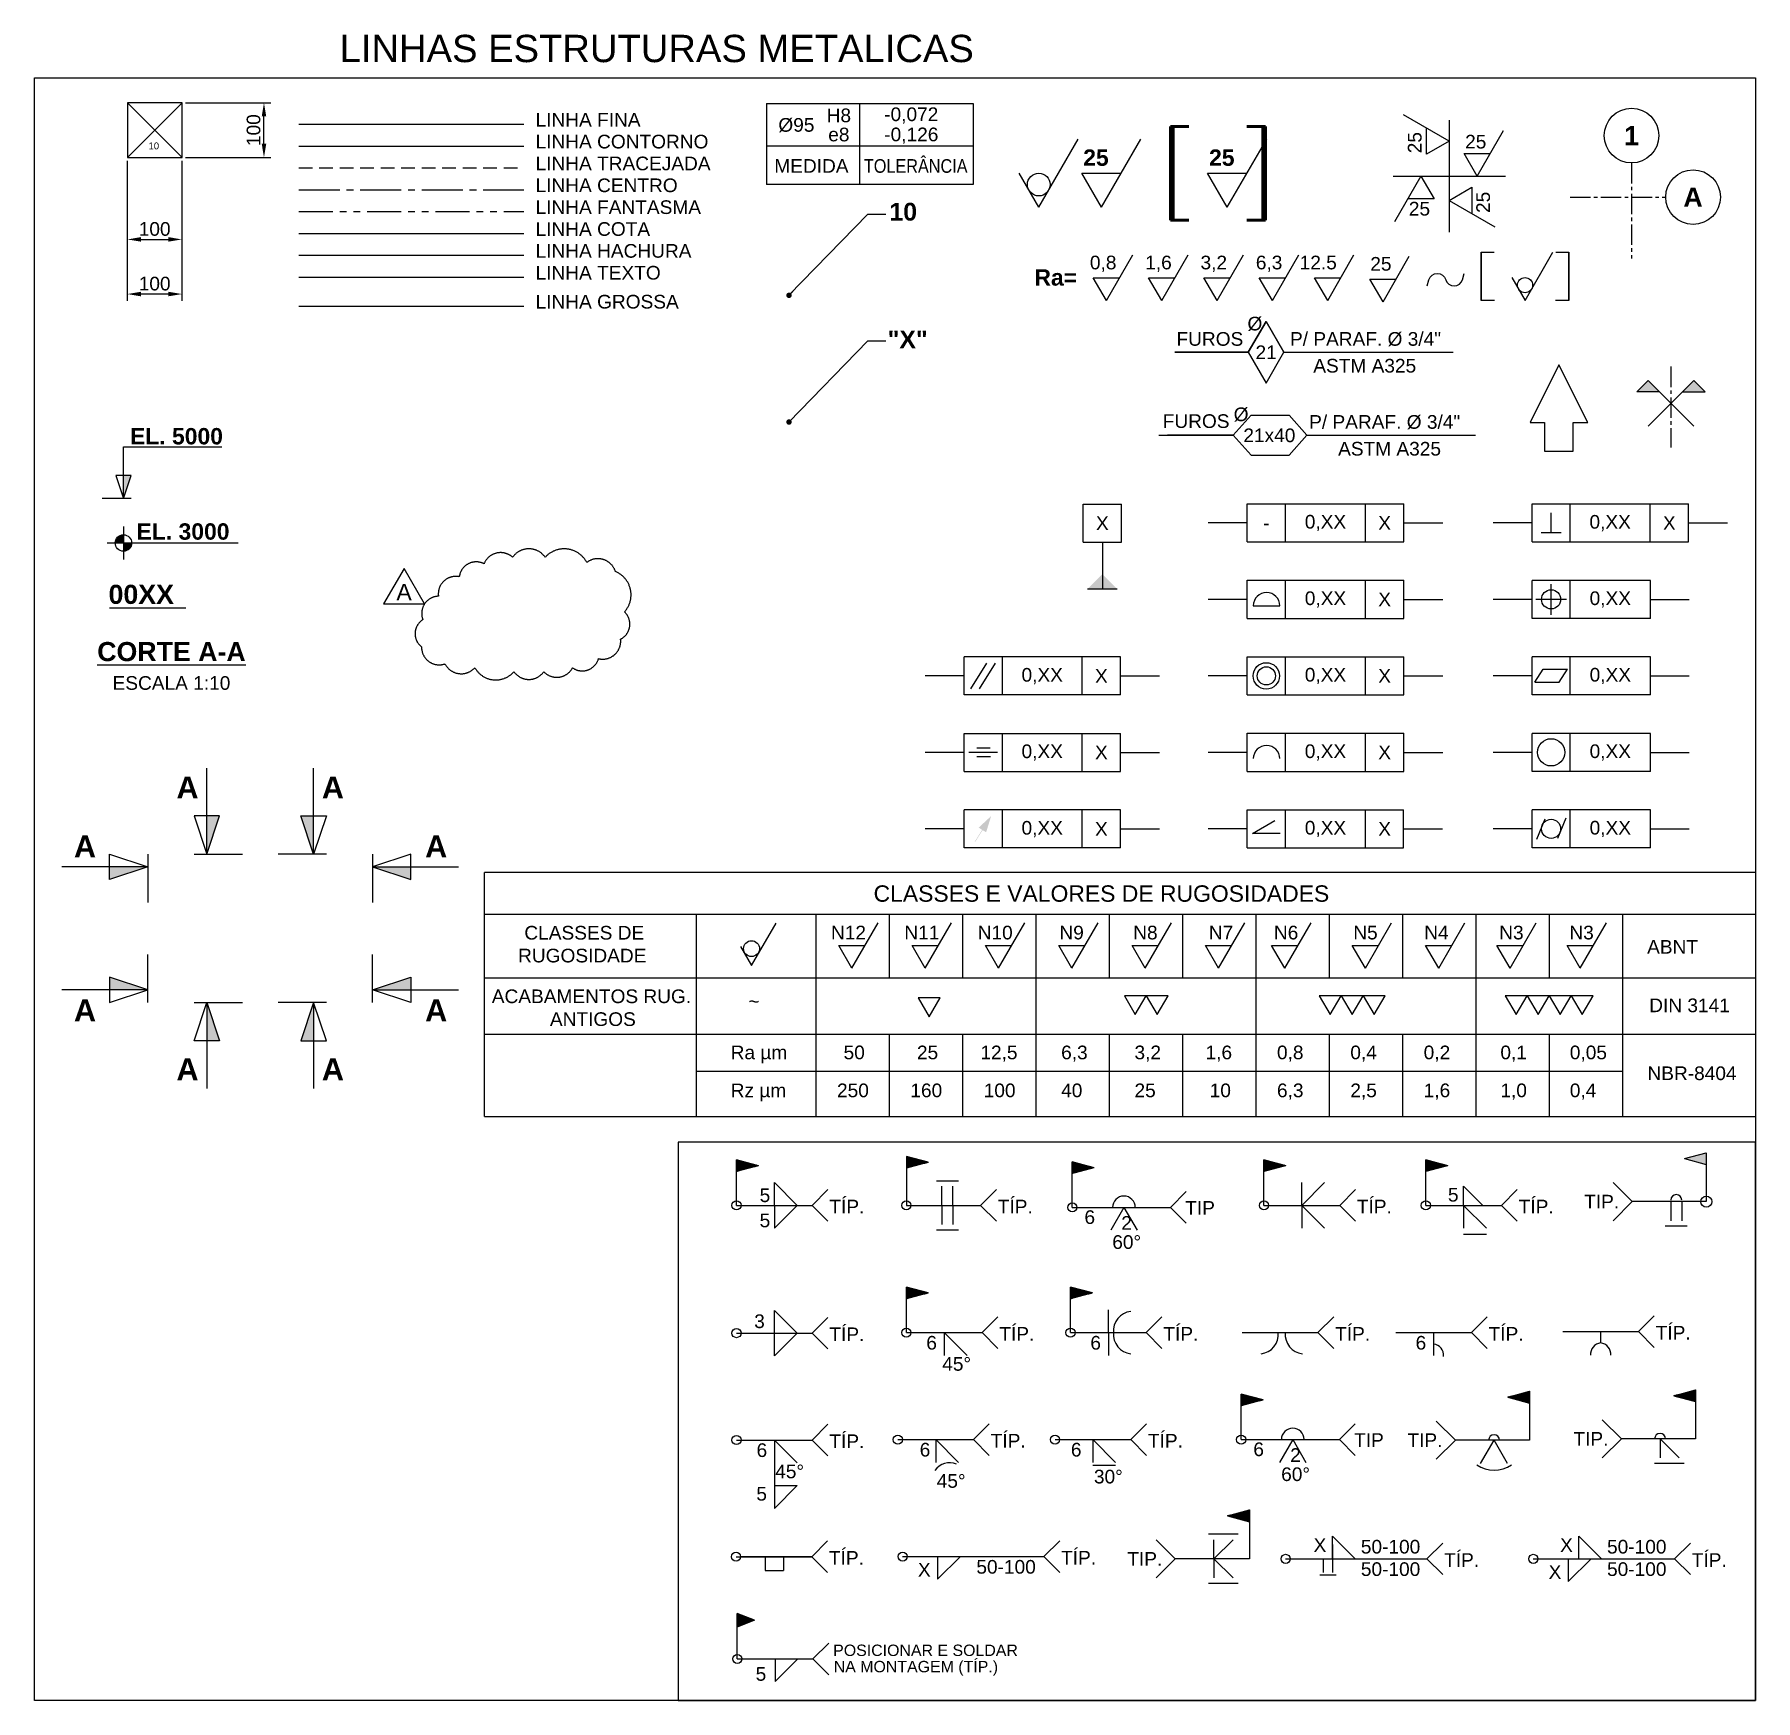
# Model space of a CAD drawing. Header units: millimetres. Extents: x -2008 to 17544, y -2684 to 8273.
# Drawn here: x 8652 to 11801, y 2970 to 6019 of the extents above; entities that cross this region are included whole.
import ezdxf
from ezdxf.enums import TextEntityAlignment as Align

# ---------------------------------------------------------------- set-up
doc = ezdxf.new("R2010")
doc.units = ezdxf.units.MM
doc.header["$LTSCALE"] = 100
doc.header["$MEASUREMENT"] = 0
for name, pattern in [('CENTER', [2, 1.25, -0.25, 0.25, -0.25]), ('CENTER2', [1.125, 0.75, -0.125, 0.125, -0.125]), ('HIDDEN', [0.375, 0.25, -0.125]), ('PHANTOM2', [1.25, 0.625, -0.125, 0.125, -0.125, 0.125, -0.125])]:
    doc.linetypes.add(name, pattern=pattern)
for name, color, linetype in [('EM-PJ-CENTRO', 10, 'CENTER2'), ('EM-PJ-CHEIA', 5, 'Continuous'), ('EM-PJ-CONTORNO', 3, 'Continuous'), ('EM-PJ-COTA', 7, 'Continuous'), ('EM-PJ-FANTASMA', 8, 'PHANTOM2'), ('EM-PJ-FINA', 1, 'Continuous'), ('EM-PJ-HACHURA', 8, 'Continuous'), ('EM-PJ-TEXTO', 7, 'Continuous'), ('EM-PJ-TRACEJADA', 1, 'HIDDEN'), ('EPC02', 2, 'Continuous'), ('FSI 03', 3, 'Continuous'), ('MARCAS REVISÃO', 6, 'CENTER'), ('ME-PJ-CONTORNO', 3, 'Continuous'), ('PD-GR-formato', 7, 'Continuous')]:
    doc.layers.add(name, color=color, linetype=linetype)
doc.styles.add('PADRAO ANGLO', font='arial.ttf')
doc.styles.add('PADRAO ANGLO NEG', font='arialbd.ttf')
doc.styles.add('SIMPLEX', font='SIMPLEX')
doc.dimstyles.new('COTAS-ANGLO-PADRÃO', dxfattribs={"dimscale": 10, "dimtxt": 2.5, "dimasz": 2.5, "dimexe": 1.25, "dimexo": 0.625, "dimtad": 1, "dimtxsty": 'PADRAO ANGLO', "dimcen": 2.5, "dimclrd": 256, "dimclre": 256, "dimclrt": 256, "dimadec": 0, "dimazin": 0, "dimtfac": 1, "dimtmove": 0, "dimatfit": 0, "dimfxl": 1, "dimarcsym": 0})

msp = doc.modelspace()

# ---------------------------------------------------------------- texts
at = {"style": 'PADRAO ANGLO'}
for s, p in [('LINHA FINA', (9569.013, 5850.743)), ('LINHA CONTORNO', (9569.013, 5810.743)), ('LINHA TRACEJADA', (9569.013, 5770.743)), ('LINHA CENTRO', (9569.013, 5730.743)), ('LINHA FANTASMA', (9569.013, 5690.743)), ('LINHA COTA', (9569.013, 5650.743)), ('LINHA HACHURA', (9569.013, 5610.743)), ('LINHA TEXTO', (9569.013, 5570.743)), ('LINHA GROSSA', (9569.013, 5517.752))]:
    msp.add_text(s, height=25, dxfattribs=at).set_placement(p)
at = {"layer": 'EM-PJ-COTA', "style": 'PADRAO ANGLO'}
for s, p in [('%%C95', (10046.217, 5853.811)), ('H8', (10123.919, 5871.221)), ('-0,072', (10256.401, 5871.142)), ('e8', (10123.919, 5836.221)), ('-0,126', (10256.508, 5834.234)), ('MEDIDA', (10073.736, 5778.683)), ('X', (10606.001, 5124.865)), ('0,XX', (11014.221, 5125.39)), ('X', (11122.451, 5125.39)), ('0,XX', (11535.081, 5125.207)), ('X', (11643.311, 5125.207)), ('-', (10906.01, 5125.39)), ('0,XX', (11014.221, 4985.39)), ('X', (11122.451, 4985.39)), ('0,XX', (11535.367, 4985.39)), ('0,XX', (10495.983, 4845.207)), ('X', (10604.213, 4845.207)), ('0,XX', (11014.221, 4845.39)), ('X', (11122.451, 4845.39)), ('0,XX', (11535.367, 4845.39)), ('0,XX', (10495.983, 4705.207)), ('X', (10604.213, 4705.207)), ('0,XX', (11014.221, 4705.39)), ('X', (11122.451, 4705.39)), ('0,XX', (11535.367, 4705.39)), ('0,XX', (10495.983, 4565.207)), ('X', (10604.213, 4565.207)), ('0,XX', (11014.221, 4565.39)), ('X', (11122.451, 4565.39)), ('0,XX', (11535.367, 4565.39))]:
    msp.add_text(s, height=25, dxfattribs=at).set_placement(p, align=Align.MIDDLE)
for p in [(11189.964, 5801.903), (11315.176, 5692.6)]:
    msp.add_text('25', height=25, rotation=90, dxfattribs=at).set_placement(p)
for s, height, p in [('25', 25, (11269.733, 5810.616)), ('25', 25, (11166.749, 5687.946)), ('0,8', 25, (10583.238, 5589.447)), ('1,6', 25, (10684.43, 5589.447)), ('3,2', 25, (10785.622, 5589.447)), ('6,3', 25, (10886.813, 5589.447)), ('12.5', 25, (10967.03, 5589.447)), ('25', 25, (11096.221, 5587.023)), ('CLASSES E VALORES DE RUGOSIDADES', 30, (10187.434, 4432.025)), ('CLASSES DE', 25, (9548.505, 4362.819)), ('N12', 25, (10109.508, 4363.126)), ('N11', 25, (10243.711, 4363.126)), ('N10', 25, (10377.915, 4363.126)), ('N9', 25, (10527.446, 4363.126)), ('N8', 25, (10662.477, 4363.126)), ('N7', 25, (10800.823, 4363.126)), ('N6', 25, (10919.876, 4363.126)), ('N5', 25, (11065.087, 4363.126)), ('N4', 25, (11194.968, 4363.126)), ('N3', 25, (11332.115, 4363.126)), ('N3', 25, (11460.492, 4363.126)), ('RUGOSIDADE', 25, (9537.054, 4320.992)), ('ABNT', 25, (11602.683, 4336.972)), ('ACABAMENTOS RUG.', 25, (9488.912, 4246.499)), ('~', 25, (9958.354, 4237.291)), ('DIN 3141', 25, (11606.529, 4229.93)), ('ANTIGOS', 25, (9595.261, 4204.672)), ('Ra µm', 25, (9925.961, 4143.749)), ('50', 25, (10132.547, 4143.749)), ('25', 25, (10266.776, 4143.749)), ('12,5', 25, (10382.846, 4143.749)), ('6,3', 25, (10530.597, 4143.749)), ('3,2', 25, (10664.8, 4143.749)), ('1,6', 25, (10794.791, 4143.749)), ('0,8', 25, (10925.482, 4143.749)), ('0,4', 25, (11059.686, 4143.749)), ('0,2', 25, (11193.889, 4143.749)), ('0,1', 25, (11334.235, 4143.749)), ('0,05', 25, (11461.252, 4143.749)), ('NBR-8404', 25, (11603.324, 4105.649)), ('Rz µm', 25, (9925.961, 4074.317)), ('250', 25, (10120.528, 4074.317)), ('160', 25, (10254.731, 4074.317)), ('100', 25, (10388.934, 4074.317)), ('40', 25, (10530.597, 4074.317)), ('25', 25, (10664.8, 4074.317)), ('10', 25, (10802.404, 4074.317)), ('6,3', 25, (10925.482, 4074.317)), ('2,5', 25, (11059.686, 4074.317)), ('1,6', 25, (11193.889, 4074.317)), ('1,0', 25, (11334.235, 4074.317)), ('0,4', 25, (11461.252, 4074.317)), ('5', 25, (11238.289, 3883.37))]:
    msp.add_text(s, height=height, dxfattribs=at).set_placement(p)
at = {"layer": 'EM-PJ-COTA', "style": 'PADRAO ANGLO', "width": 0.85}
msp.add_text('TOLERÂNCIA', height=25, dxfattribs=at).set_placement((10264.528, 5781.833), align=Align.MIDDLE)
at = {"layer": 'EM-PJ-COTA', "style": 'PADRAO ANGLO'}
for p in [(11519.55, 3883.157), (11196.171, 3446.567), (11499.878, 3449.035), (10683.657, 3229.379)]:
    msp.add_text('TIP.', height=25, dxfattribs=at).set_placement(p, align=Align.MIDDLE_CENTER)
at = {"layer": 'EM-PJ-TEXTO'}
for s, height, style, p in [('LINHAS ESTRUTURAS METALICAS', 50, 'PADRAO ANGLO', (9790.711, 5993.668)), ('1', 35, 'PADRAO ANGLO NEG', (11574.234, 5834.155)), ('A', 35, 'PADRAO ANGLO NEG', (11686.73, 5721.659)), ('10', 32.5, 'PADRAO ANGLO NEG', (10241.723, 5694.897)), ('"X"', 32.5, 'PADRAO ANGLO NEG', (10249.821, 5461.253)), ('21', 25, 'PADRAO ANGLO', (10905.644, 5437.577)), ('21x40', 25, 'PADRAO ANGLO', (10911.557, 5285.659)), ('00XX', 35, 'PADRAO ANGLO NEG', (8847.552, 4994.635)), ('%%uCORTE A-A', 35, 'PADRAO ANGLO NEG', (8902.845, 4889.892)), ('ESCALA 1:10', 25, 'PADRAO ANGLO', (8902.845, 4832.392)), ('A', 40, 'PADRAO ANGLO NEG', (8932.224, 4641.181)), ('A', 40, 'PADRAO ANGLO NEG', (9198.261, 4641.181)), ('A', 40, 'PADRAO ANGLO NEG', (8744.694, 4533.298)), ('A', 40, 'PADRAO ANGLO NEG', (9387.188, 4533.298)), ('A', 40, 'PADRAO ANGLO NEG', (8744.694, 4233.326)), ('A', 40, 'PADRAO ANGLO NEG', (9387.188, 4233.326)), ('A', 40, 'PADRAO ANGLO NEG', (8932.224, 4125.443)), ('A', 40, 'PADRAO ANGLO NEG', (9198.261, 4125.443))]:
    msp.add_text(s, height=height, dxfattribs=dict(at, style=style)).set_placement(p, align=Align.MIDDLE_CENTER)
for s, height, style, p in [('[ ]', 112.5, 'SIMPLEX', (10711.374, 5716.825)), ('25', 30, 'PADRAO ANGLO NEG', (10571.031, 5778.894)), ('25', 30, 'PADRAO ANGLO NEG', (10801.248, 5778.894)), ('Ra=', 30, 'PADRAO ANGLO NEG', (10481.716, 5559.644)), ('%%C', 25, 'PADRAO ANGLO', (10871.504, 5477.651)), ('FUROS', 25, 'PADRAO ANGLO', (10741.645, 5449.563)), ('P/ PARAF. %%c 3/4"', 25, 'PADRAO ANGLO', (10949.315, 5449.577)), ('ASTM A325', 25, 'PADRAO ANGLO', (10991.925, 5400.575)), ('FUROS', 25, 'PADRAO ANGLO', (10716.44, 5299.168)), ('%%C', 25, 'PADRAO ANGLO', (10846.254, 5311.629)), ('P/ PARAF. %%c 3/4"', 25, 'PADRAO ANGLO', (10984.358, 5297.659)), ('ASTM A325', 25, 'PADRAO ANGLO', (11037.359, 5248.656)), ('EL. 3000', 30, 'PADRAO ANGLO NEG', (8839, 5094.641))]:
    msp.add_text(s, height=height, dxfattribs=dict(at, style=style)).set_placement(p)
at = {"layer": 'EM-PJ-TEXTO', "style": 'PADRAO ANGLO NEG'}
msp.add_text('EL. 5000', height=30, dxfattribs=at).set_placement((8827, 5283.991), align=Align.MIDDLE_LEFT)
at = {"layer": 'EM-PJ-TEXTO', "style": 'PADRAO ANGLO'}
msp.add_text('A', height=30, dxfattribs=at).set_placement((9328.434, 4998.801), align=Align.MIDDLE)
at = {"layer": 'PD-GR-formato', "style": 'PADRAO ANGLO'}
for s, height, p in [('5', 25, (9978.933, 3882.402)), ('TÍP.', 25, (10106.544, 3861.697)), ('TÍP.', 25, (10414.642, 3861.697)), ('TIP', 25, (10757.615, 3859.172)), ('TÍP.', 25, (11071.638, 3861.697)), ('TÍP.', 25, (11367.731, 3861.697)), ('5', 25, (9978.933, 3836.33)), ('6', 25, (10573.232, 3842.312)), ('2', 25, (10640.649, 3831.679)), ('60%%D', 25, (10624.15, 3796.697)), ('3', 25, (9969.006, 3651.765)), ('TÍP.', 25, (10106.544, 3627.85)), ('TÍP.', 25, (10417.499, 3628.715)), ('TÍP.', 25, (10717.652, 3628.715)), ('TÍP.', 25, (11031.863, 3628.715)), ('TÍP.', 25, (11312.688, 3628.715)), ('TÍP.', 25, (11618.384, 3630.742)), ('6', 25, (10283.882, 3612.391)), ('6', 25, (10584.035, 3612.391)), ('6', 25, (11179.071, 3612.391)), ('45%%D', 25, (10313.025, 3573.708)), ('TÍP.', 25, (10401.762, 3433.021)), ('TÍP.', 25, (10689.379, 3433.021)), ('6', 25, (9973.328, 3415.832)), ('TÍP.', 25, (10106.544, 3432.155)), ('6', 25, (10271.804, 3416.697)), ('6', 25, (10548.444, 3416.697)), ('6', 25, (10882.233, 3417.438)), ('TIP', 25, (11066.616, 3434.299)), ('45%%D', 25, (10007.46, 3376.916)), ('2', 25, (10949.65, 3406.805)), ('45%%D', 25, (10302.952, 3359.48)), ('30%%D', 25, (10590.569, 3367.443)), ('60%%D', 25, (10933.151, 3371.824)), ('5', 25, (9972.971, 3336.087)), ('TÍP.', 25, (10105.746, 3218.675)), ('TÍP.', 25, (10530.479, 3218.939)), ('50-100', 25, (11078.946, 3239.138)), ('TÍP.', 25, (11231.285, 3214.721)), ('50-100', 25, (11529.404, 3239.138)), ('TÍP.', 25, (11684.381, 3214.721)), ('50-100', 25, (10375.502, 3202.316)), ('50-100', 25, (11078.946, 3198.097)), ('50-100', 25, (11529.404, 3198.097)), ('POSICIONAR E SOLDAR ', 20.83333, (10113.524, 3051.614)), ('5', 25, (9971.639, 3006.295)), ('NA MONTAGEM (TÍP.)', 20.83333, (10114.494, 3021.794))]:
    msp.add_text(s, height=height, dxfattribs=at).set_placement(p)
for p in [(11015.779, 3242.117), (11466.799, 3242.117), (10291.888, 3196.949), (11445.791, 3192.73)]:
    msp.add_text('X', height=25, dxfattribs=at).set_placement(p, align=Align.RIGHT)

# ---------------------------------------------------------------- blocks, each defined once
blk = doc.blocks.new('*D15')
at = {"layer": 'Defpoints', "color": 0, "transparency": 16777216}
for p in [(8822.1, 5794.2), (8922.1, 5794.2), (8922.1, 5644.2)]:
    blk.add_point(p, dxfattribs=at)
at = {"layer": 'EM-PJ-COTA', "lineweight": -2, "transparency": 16777216}
for p, q in [((8822.1, 5788), (8822.1, 5631.7)), ((8922.1, 5788), (8922.1, 5631.7)), ((8847.1, 5644.2), (8897.1, 5644.2))]:
    blk.add_line(p, q, dxfattribs=at)
at = {"layer": 'EM-PJ-COTA', "transparency": 16777216}
for points in [[(8847.1, 5648.4), (8847.1, 5640.1), (8822.1, 5644.2)], [(8897.1, 5648.4), (8897.1, 5640.1), (8922.1, 5644.2)]]:
    blk.add_solid(points, dxfattribs=at)
at = {"layer": 'EM-PJ-COTA', "transparency": 16777216, "insert": (8872.1, 5663.2), "char_height": 25, "attachment_point": 5, "style": 'PADRAO ANGLO'}
blk.add_mtext('100', dxfattribs=at)
blk = doc.blocks.new('*D13')
at = {"layer": 'Defpoints', "color": 0, "transparency": 16777216}
for p in [(8922.1, 5894.2), (9072.1, 5894.2), (8922.1, 5794.2)]:
    blk.add_point(p, dxfattribs=at)
at = {"layer": 'EM-PJ-COTA', "lineweight": -2, "transparency": 16777216}
for p, q in [((8928.4, 5894.2), (9084.6, 5894.2)), ((9072.1, 5819.2), (9072.1, 5869.2)), ((8928.4, 5794.2), (9084.6, 5794.2))]:
    blk.add_line(p, q, dxfattribs=at)
at = {"layer": 'EM-PJ-COTA', "transparency": 16777216}
for points in [[(9068, 5869.2), (9076.3, 5869.2), (9072.1, 5894.2)], [(9068, 5819.2), (9076.3, 5819.2), (9072.1, 5794.2)]]:
    blk.add_solid(points, dxfattribs=at)
at = {"layer": 'EM-PJ-COTA', "transparency": 16777216, "insert": (9053.1, 5844.2), "char_height": 25, "attachment_point": 5, "rotation": 90, "style": 'PADRAO ANGLO'}
blk.add_mtext('100', dxfattribs=at)
blk = doc.blocks.new('A$C133A38BA')
at = {"layer": 'ME-PJ-CONTORNO'}
for p, q in [((0, 0), (20, 20)), ((20, 0), (0, 20))]:
    blk.add_line(p, q, dxfattribs=at)
blk.add_lwpolyline([(0, 0), (20, 0), (20, 20), (0, 20)], close=True, dxfattribs=at)
at = {"layer": 'EM-PJ-COTA', "insert": (9.68, 4.22), "char_height": 2.5, "attachment_point": 5, "style": 'PADRAO ANGLO'}
blk.add_mtext('10', dxfattribs=at)
blk = doc.blocks.new('*D14')
at = {"layer": 'Defpoints', "color": 0, "transparency": 16777216}
for p in [(8822.1, 5644.2), (8922.1, 5644.2), (8822.1, 5544.2)]:
    blk.add_point(p, dxfattribs=at)
at = {"layer": 'EM-PJ-COTA', "lineweight": -2, "transparency": 16777216}
for p, q in [((8822.1, 5638), (8822.1, 5531.7)), ((8922.1, 5638), (8922.1, 5531.7)), ((8897.1, 5544.2), (8847.1, 5544.2))]:
    blk.add_line(p, q, dxfattribs=at)
at = {"layer": 'EM-PJ-COTA', "transparency": 16777216}
for points in [[(8847.1, 5548.4), (8847.1, 5540.1), (8822.1, 5544.2)], [(8897.1, 5548.4), (8897.1, 5540.1), (8922.1, 5544.2)]]:
    blk.add_solid(points, dxfattribs=at)
at = {"layer": 'EM-PJ-COTA', "transparency": 16777216, "insert": (8872.1, 5563.2), "char_height": 25, "attachment_point": 5, "style": 'PADRAO ANGLO'}
blk.add_mtext('100', dxfattribs=at)
blk = doc.blocks.new('A$C7E4C7917')
at = {"layer": 'EM-PJ-COTA'}
blk.add_circle((-11.47, 4.17), 2.08, dxfattribs=at)
at = {"layer": 'EM-PJ-TEXTO'}
for q in [(-4.25, 12.5), (-15.08, 6.25)]:
    blk.add_line((-11.47, 0), q, dxfattribs=at)
blk = doc.blocks.new('034_0_01_SIMETRIA')
at = {"layer": 'EM-PJ-COTA', "linetype": 'Continuous'}
for p, q in [((-5.3, 5.3), (-8.84, 1.77)), ((-1.77, 1.77), (-8.84, 1.77)), ((8.84, -8.84), (-5.3, 5.3)), ((-5.3, -8.84), (8.84, 5.3)), ((5.3, 1.77), (12.37, 1.77)), ((8.84, 5.3), (12.37, 1.77))]:
    blk.add_line(p, q, dxfattribs=at)
blk = doc.blocks.new('A$C1C0A25BF')
at = {"layer": 'EM-PJ-CHEIA'}
blk.add_line((0, 8.83), (0, 0), dxfattribs=at)
blk.add_lwpolyline([(0, 6.5), (-7, 4.17), (-7, 8.83), (0, 6.5), (-15.75, 6.5)], dxfattribs=at)
blk.add_solid([(0, 6.5), (-7, 4.17), (-7, 6.5)], dxfattribs=at)
blk = doc.blocks.new('A$C484D1F28')
at = {"layer": 'EM-PJ-TEXTO'}
for p, q in [((0, 0), (4.81, 8.33)), ((0, 0), (-2.41, 4.17)), ((-2.41, 4.17), (2.41, 4.17))]:
    blk.add_line(p, q, dxfattribs=at)

# ---------------------------------------------------------------- dimensions: what is measured, and where the dimension line sits
at = {"layer": 'EM-PJ-COTA'}
dim = msp.add_linear_dim(base=(9072.144, 5894.222), p1=(8922.144, 5794.222), p2=(8922.144, 5894.222), angle=90, dimstyle='COTAS-ANGLO-PADRÃO', dxfattribs=at)
dim.commit()
dim.dimension.update_dxf_attribs({"geometry": '*D13', "text_midpoint": (9053.13, 5844.222)})
dim = msp.add_linear_dim(base=(8922.144, 5644.222), p1=(8822.144, 5794.222), p2=(8922.144, 5794.222), dimstyle='COTAS-ANGLO-PADRÃO', dxfattribs=at)
dim.commit()
dim.dimension.update_dxf_attribs({"geometry": '*D15', "text_midpoint": (8872.144, 5644.222), "dimtype": 160})
dim = msp.add_linear_dim(base=(8822.144, 5544.222), p1=(8922.144, 5644.222), p2=(8822.144, 5644.222), dimstyle='COTAS-ANGLO-PADRÃO', dxfattribs=at)
dim.commit()
dim.dimension.update_dxf_attribs({"geometry": '*D14', "text_midpoint": (8872.144, 5563.236)})

# ---------------------------------------------------------------- hatches: boundary and pattern name
at = {"layer": 'EM-PJ-COTA'}
h = msp.add_hatch(color=256, dxfattribs=at)
h.paths.add_polyline_path([(11688.116, 5386.068), (11667.237, 5365.189), (11708.995, 5365.189)])
h.paths.add_polyline_path([(11604.599, 5386.068), (11583.72, 5365.189), (11625.478, 5365.189)])
h = msp.add_hatch(color=256, dxfattribs=at)
h.dxf.hatch_style = 1
h.paths.add_polyline_path([(8815, 5073.641, 0.41421356), (8830, 5088.641), (8815, 5088.641)])
h.paths.add_polyline_path([(8815, 5103.641, 0.41421356), (8800, 5088.641), (8815, 5088.641)])
at = {"layer": 'EM-PJ-COTA', "linetype": 'Continuous'}
h = msp.add_hatch(dxfattribs=at)
h.set_pattern_fill('ANSI31', color=256, scale=0.466669, angle=360, style=0)
h.set_pattern_definition([(135, (8170.966475, 1668.04976), (0.0412481018, 0.0412481018), [])])
h.paths.add_polyline_path([(9976.606, 3948.971), (9936.606, 3959.689), (9936.606, 3938.253)])
at = {"layer": 'EM-PJ-COTA'}
h = msp.add_hatch(dxfattribs=at)
h.set_pattern_fill('ANSI31', color=256, scale=0.466669, angle=360, style=0)
h.set_pattern_definition([(135, (8481.9211, 1674.211777), (0.0412481018, 0.0412481018), [])])
h.paths.add_polyline_path([(10287.561, 3955.133), (10247.561, 3965.851), (10247.561, 3944.415)])
at = {"layer": 'EM-PJ-COTA', "linetype": 'Continuous'}
h = msp.add_hatch(dxfattribs=at)
h.set_pattern_fill('ANSI31', color=256, scale=0.466669, angle=360, style=0)
h.set_pattern_definition([(135, (8785.35261, 1664.246975), (0.0412481018, 0.0412481018), [])])
h.paths.add_polyline_path([(10590.992, 3945.168), (10550.992, 3955.886), (10550.992, 3934.45)])
h = msp.add_hatch(dxfattribs=at)
h.set_pattern_fill('ANSI31', color=256, scale=0.466669, angle=360, style=0)
h.set_pattern_definition([(135, (9136.05959, 1668.04976), (0.0412481018, 0.0412481018), [])])
h.paths.add_polyline_path([(10941.699, 3948.971), (10901.699, 3959.689), (10901.699, 3938.253)])
h = msp.add_hatch(dxfattribs=at)
h.set_pattern_fill('ANSI31', color=256, scale=0.466669, angle=360, style=0)
h.set_pattern_definition([(135, (9432.15294, 1668.04976), (0.0412481018, 0.0412481018), [])])
h.paths.add_polyline_path([(11237.793, 3948.971), (11197.792, 3959.689), (11197.792, 3938.253)])
h = msp.add_hatch(dxfattribs=at)
h.set_pattern_fill('ANSI31', color=256, scale=0.466669, angle=360, style=0)
h.set_pattern_definition([(135, (8481.9211, 1435.068104), (0.0412481018, 0.0412481018), [])])
h.paths.add_polyline_path([(10287.561, 3715.989), (10247.561, 3726.707), (10247.561, 3705.271)])
h = msp.add_hatch(dxfattribs=at)
h.set_pattern_fill('ANSI31', color=256, scale=0.466669, angle=360, style=0)
h.set_pattern_definition([(135, (8782.073677, 1435.068104), (0.0412481018, 0.0412481018), [])])
h.paths.add_polyline_path([(10587.713, 3715.989), (10547.713, 3726.707), (10547.713, 3705.271)])
h = msp.add_hatch(dxfattribs=at)
h.set_pattern_fill('ANSI31', color=256, scale=0.466669, angle=360, style=0)
h.set_pattern_definition([(135, (9094.35342, 1239.37371), (0.0412481018, 0.0412481018), [])])
h.paths.add_polyline_path([(10899.993, 3520.295), (10859.993, 3531.013), (10859.993, 3509.577)])
at = {"layer": 'EM-PJ-COTA'}
h = msp.add_hatch(dxfattribs=at)
h.set_pattern_fill('ANSI31', color=256, scale=0.466669, angle=360, style=0)
h.set_pattern_definition([(135, (9622.0072, 1244.423006), (0.0412481018, 0.0412481018), [])])
h.paths.add_polyline_path([(11347.646, 3525.344), (11387.647, 3536.062), (11387.647, 3514.626)])
h = msp.add_hatch(dxfattribs=at)
h.set_pattern_fill('ANSI31', color=256, scale=0.466669, angle=360, style=0)
h.set_pattern_definition([(135, (9925.71397, 1246.89116), (0.0412481018, 0.0412481018), [])])
h.paths.add_polyline_path([(11651.353, 3527.812), (11691.353, 3538.53), (11691.353, 3517.094)])
h = msp.add_hatch(dxfattribs=at)
h.set_pattern_fill('ANSI31', color=256, scale=0.466669, angle=360, style=0)
h.set_pattern_definition([(135, (9109.492677, 1027.235255), (0.0412481018, 0.0412481018), [])])
h.paths.add_polyline_path([(10835.132, 3308.157), (10875.132, 3318.875), (10875.132, 3297.439)])
msp.add_hatch(color=256, dxfattribs=at).paths.add_polyline_path([(9938.082, 3129.655), (9938.082, 3104.655), (9969.332, 3117.155)])
at = {"layer": 'EM-PJ-TEXTO'}
msp.add_hatch(color=256, dxfattribs=at).paths.add_polyline_path([(10402.507, 4588.829), (10379.743, 4567.7), (10386.127, 4563.691), (10372.64, 4542.217), (10373.487, 4541.686), (10386.974, 4563.159), (10393.357, 4559.149)])

# ---------------------------------------------------------------- linework, layer by layer
for p, q in [((10606.001, 5089.979), (10606.001, 5004.187)), ((10633.254, 5004.187), (10578.748, 5004.187)), ((11801.141, 4485.556), (11801.141, 4039.072)), ((9475.513, 4409.021), (11801.141, 4409.021)), ((9863.709, 4039.072), (9863.709, 4409.021)), ((10082.199, 4039.072), (10082.199, 4409.021)), ((10216.403, 4292.701), (10216.403, 4409.021)), ((10350.606, 4292.701), (10350.606, 4409.021)), ((10484.809, 4039.072), (10484.809, 4409.021)), ((10619.013, 4292.701), (10619.013, 4409.021)), ((10753.216, 4292.701), (10753.216, 4409.021)), ((10887.419, 4292.701), (10887.419, 4409.021)), ((11021.623, 4292.701), (11021.623, 4409.021)), ((11155.826, 4292.701), (11155.826, 4409.021)), ((11290.029, 4292.701), (11290.029, 4409.021)), ((11424.233, 4292.701), (11424.233, 4409.021)), ((11558.436, 4292.701), (11558.436, 4409.021)), ((9475.513, 4292.701), (11801.141, 4292.701)), ((10887.419, 4039.072), (10887.419, 4292.701)), ((11290.029, 4039.072), (11290.029, 4292.701)), ((11558.436, 4039.072), (11558.436, 4292.701)), ((9475.513, 4189.951), (11801.141, 4189.951)), ((10216.403, 4039.072), (10216.403, 4189.951)), ((10350.606, 4039.072), (10350.606, 4189.951)), ((10619.013, 4039.072), (10619.013, 4189.951)), ((10753.216, 4039.072), (10753.216, 4189.951)), ((11021.623, 4039.072), (11021.623, 4189.951)), ((11155.826, 4039.072), (11155.826, 4189.951)), ((11424.233, 4039.072), (11424.233, 4189.951)), ((9863.709, 4121.798), (11558.436, 4121.798))]:
    msp.add_line(p, q)
msp.add_solid([(10578.748, 5004.187), (10606.001, 5031.44), (10633.254, 5004.187)])
at = {"layer": 'EM-PJ-CENTRO', "ltscale": 0.5}
for p, q in [((11574.234, 5784.155), (11574.234, 5609.163)), ((11461.738, 5721.659), (11636.73, 5721.659)), ((11646.357, 5411.412), (11646.357, 5263.452))]:
    msp.add_line(p, q, dxfattribs=at)
at = {"layer": 'EM-PJ-CENTRO'}
msp.add_line((9135.876, 5735.097), (9547.453, 5735.097), dxfattribs=at)
at = {"layer": 'EM-PJ-CHEIA'}
msp.add_line((9135.876, 5522.106), (9547.453, 5522.106), dxfattribs=at)
at = {"layer": 'EM-PJ-CONTORNO'}
for p, q in [((10161.525, 5892.966), (10161.525, 5744.656)), ((10369.439, 5892.966), (10369.439, 5744.656)), ((9135.876, 5815.097), (9547.453, 5815.097)), ((10369.439, 5814.656), (9991.525, 5814.656)), ((8789.589, 4969.792), (8929.131, 4969.792))]:
    msp.add_line(p, q, dxfattribs=at)
at = {"layer": 'EM-PJ-COTA'}
for p, q in [((9991.525, 5892.966), (9991.525, 5744.656)), ((9991.525, 5892.966), (10369.439, 5892.966)), ((10369.439, 5744.656), (9991.525, 5744.656)), ((10176.667, 5690.537), (10209.593, 5690.537)), ((9135.876, 5655.097), (9547.453, 5655.097)), ((11459.493, 5532.696), (11459.493, 5620.875)), ((11459.493, 5620.875), (11459.493, 5532.696)), ((10176.667, 5458.6), (10209.593, 5458.6)), ((10878.12, 5322.261), (10845.441, 5285.659)), ((10878.12, 5322.261), (10947.538, 5322.261)), ((10980.217, 5285.659), (10947.538, 5322.261)), ((10709.055, 5285.659), (10845.441, 5285.659)), ((10845.441, 5285.659), (10878.12, 5249.056)), ((10947.538, 5249.056), (10980.217, 5285.659)), ((10980.217, 5285.659), (11288.924, 5285.659)), ((10878.12, 5249.056), (10947.538, 5249.056)), ((8829, 5169.991), (8776, 5169.991)), ((8815, 5118.641), (8815, 5058.641)), ((8785, 5088.641), (9025, 5088.641)), ((11671.026, 3961.935), (11711.026, 3972.653)), ((11711.026, 3972.653), (11711.026, 3883.157)), ((9936.606, 3876.356), (9936.606, 3959.689)), ((9976.606, 3948.971), (9936.606, 3959.689)), ((9976.606, 3948.971), (9936.606, 3938.253)), ((10247.561, 3965.851), (10247.561, 3876.356)), ((10287.561, 3955.133), (10247.561, 3965.851)), ((10287.561, 3955.133), (10247.561, 3944.415)), ((10550.992, 3872.553), (10550.992, 3955.886)), ((10590.992, 3945.168), (10550.992, 3955.886)), ((10590.992, 3945.168), (10550.992, 3934.45)), ((10901.699, 3876.356), (10901.699, 3959.689)), ((10941.699, 3948.971), (10901.699, 3959.689)), ((10941.699, 3948.971), (10901.699, 3938.253)), ((11197.792, 3876.356), (11197.792, 3959.689)), ((11237.793, 3948.971), (11197.792, 3959.689)), ((11237.793, 3948.971), (11197.792, 3938.253)), ((11671.026, 3961.935), (11711.026, 3951.217)), ((10005.862, 3876.356), (10005.862, 3918.022)), ((10005.862, 3918.022), (10047.529, 3876.356)), ((10075.118, 3876.356), (10104.006, 3905.244)), ((10302.511, 3921.356), (10342.511, 3921.356)), ((10312.511, 3876.356), (10312.511, 3911.356)), ((10332.511, 3876.356), (10332.511, 3911.356)), ((10383.216, 3876.356), (10412.104, 3905.244)), ((10970.955, 3876.356), (10970.955, 3918.022)), ((11012.622, 3918.022), (10970.955, 3876.356)), ((11040.211, 3876.356), (11069.099, 3905.244)), ((11267.049, 3911.356), (11302.049, 3876.356)), ((11267.049, 3876.356), (11267.049, 3911.356)), ((11336.305, 3876.356), (11365.193, 3905.244)), ((11575.371, 3883.157), (11540.37, 3918.158)), ((9936.606, 3876.356), (10075.118, 3876.356)), ((10005.862, 3876.356), (10005.862, 3834.689)), ((10005.862, 3834.689), (10047.529, 3876.356)), ((10075.118, 3876.356), (10104.006, 3847.468)), ((10247.561, 3876.356), (10383.216, 3876.356)), ((10312.511, 3876.356), (10312.511, 3841.356)), ((10332.511, 3876.356), (10332.511, 3841.356)), ((10383.216, 3876.356), (10412.104, 3847.468)), ((10730.598, 3872.553), (10759.487, 3901.441)), ((10901.699, 3876.356), (11040.211, 3876.356)), ((10970.955, 3876.356), (10970.955, 3834.689)), ((11012.622, 3834.689), (10970.955, 3876.356)), ((11040.211, 3876.356), (11069.099, 3847.468)), ((11197.792, 3876.356), (11336.305, 3876.356)), ((11267.049, 3876.356), (11267.049, 3834.689)), ((11308.715, 3834.689), (11267.049, 3876.356)), ((11336.305, 3876.356), (11365.193, 3847.468)), ((11575.371, 3883.157), (11540.37, 3848.157)), ((11711.026, 3883.157), (11575.371, 3883.157)), ((11646.026, 3883.157), (11646.026, 3848.157)), ((11666.026, 3883.157), (11666.026, 3848.157)), ((10550.992, 3872.553), (10730.598, 3872.553)), ((10645.435, 3872.553), (10621.379, 3830.886)), ((10645.435, 3872.553), (10669.492, 3830.886)), ((10730.598, 3872.553), (10759.487, 3843.665)), ((10302.511, 3831.356), (10342.511, 3831.356)), ((11267.049, 3823.831), (11308.715, 3823.831)), ((11676.026, 3838.157), (11636.025, 3838.157)), ((10247.561, 3643.374), (10247.561, 3726.707)), ((10287.561, 3715.989), (10247.561, 3726.707)), ((10287.561, 3715.989), (10247.561, 3705.271)), ((10547.713, 3643.374), (10547.713, 3726.707)), ((10587.713, 3715.989), (10547.713, 3726.707)), ((10587.713, 3715.989), (10547.713, 3705.271)), ((10616.969, 3643.374), (10616.969, 3685.041)), ((10005.862, 3600.842), (10005.862, 3684.175)), ((10005.862, 3684.175), (10047.529, 3642.509)), ((10075.118, 3642.509), (10104.006, 3671.397)), ((10386.073, 3643.374), (10414.961, 3672.262)), ((10686.226, 3643.374), (10715.114, 3672.262)), ((11000.437, 3643.374), (11029.325, 3672.262)), ((11281.262, 3643.374), (11310.15, 3672.262)), ((11586.958, 3645.401), (11615.846, 3674.289)), ((9936.606, 3642.509), (10075.118, 3642.509)), ((10005.862, 3600.842), (10047.529, 3642.509)), ((10075.118, 3642.509), (10104.006, 3613.621)), ((10247.561, 3643.374), (10386.073, 3643.374)), ((10316.817, 3643.374), (10316.817, 3601.707)), ((10358.483, 3601.707), (10316.817, 3643.374)), ((10386.073, 3643.374), (10414.961, 3614.486)), ((10547.713, 3643.374), (10686.226, 3643.374)), ((10616.969, 3643.374), (10616.969, 3601.707)), ((10686.226, 3643.374), (10715.114, 3614.486)), ((10861.924, 3643.374), (11000.437, 3643.374)), ((11000.437, 3643.374), (11029.325, 3614.486)), ((11142.75, 3643.374), (11281.262, 3643.374)), ((11212.006, 3643.374), (11212.006, 3601.707)), ((11281.262, 3643.374), (11310.15, 3614.486)), ((11448.445, 3645.401), (11586.958, 3645.401)), ((11517.702, 3645.401), (11517.702, 3624.568)), ((11586.958, 3645.401), (11615.846, 3616.513)), ((10859.993, 3447.68), (10859.993, 3531.013)), ((10899.993, 3520.295), (10859.993, 3531.013)), ((11347.646, 3525.344), (11387.647, 3536.062)), ((11387.647, 3536.062), (11387.647, 3446.567)), ((11651.353, 3527.812), (11691.353, 3538.53)), ((11651.353, 3527.812), (11691.353, 3517.094)), ((11691.353, 3538.53), (11691.353, 3449.035)), ((10899.993, 3520.295), (10859.993, 3509.577)), ((11347.646, 3525.344), (11387.647, 3514.626)), ((10075.118, 3446.814), (10104.006, 3475.702)), ((10370.336, 3447.68), (10399.224, 3476.568)), ((10657.953, 3447.68), (10686.841, 3476.568)), ((11039.599, 3447.68), (11068.487, 3476.568)), ((11251.991, 3446.567), (11216.991, 3481.567)), ((11555.698, 3449.035), (11520.698, 3484.035)), ((9936.606, 3446.814), (10075.118, 3446.814)), ((10005.862, 3446.814), (10005.862, 3321.814)), ((10047.529, 3405.147), (10005.862, 3446.814)), ((10075.118, 3446.814), (10104.006, 3417.926)), ((10231.823, 3447.68), (10370.336, 3447.68)), ((10301.079, 3447.68), (10301.079, 3406.013)), ((10342.746, 3406.013), (10301.079, 3447.68)), ((10370.336, 3447.68), (10399.224, 3418.792)), ((10519.44, 3447.68), (10657.953, 3447.68)), ((10588.696, 3447.68), (10588.696, 3406.013)), ((10630.363, 3406.013), (10588.696, 3447.68)), ((10657.953, 3447.68), (10686.841, 3418.792)), ((10859.993, 3447.68), (11039.599, 3447.68)), ((10954.436, 3447.68), (10930.38, 3406.013)), ((10954.436, 3447.68), (10978.492, 3406.013)), ((11039.599, 3447.68), (11068.487, 3418.792)), ((11251.991, 3446.567), (11216.991, 3411.567)), ((11387.647, 3446.567), (11251.991, 3446.567)), ((11297.897, 3403.701), (11322.646, 3446.567)), ((11347.395, 3403.701), (11322.646, 3446.567)), ((11555.698, 3449.035), (11520.698, 3414.035)), ((11691.353, 3449.035), (11555.698, 3449.035)), ((11661.353, 3414.035), (11626.353, 3449.035)), ((11626.353, 3449.035), (11626.353, 3414.035)), ((10588.696, 3400.968), (10630.363, 3400.968)), ((11670.595, 3404.035), (11616.353, 3404.035)), ((10005.862, 3321.814), (10047.529, 3363.481)), ((10005.862, 3363.481), (10047.529, 3363.481)), ((10835.132, 3308.157), (10875.132, 3318.875)), ((10835.132, 3308.157), (10875.132, 3297.439)), ((10875.132, 3318.875), (10875.132, 3229.379)), ((10074.32, 3233.334), (10103.208, 3262.222)), ((10499.053, 3233.598), (10527.941, 3262.486)), ((10739.477, 3229.379), (10704.477, 3264.379)), ((10854.373, 3274.379), (10800.132, 3274.379)), ((10845.132, 3264.379), (10810.132, 3229.379)), ((10810.132, 3229.379), (10810.132, 3264.379)), ((11026.79, 3229.379), (11026.79, 3271.046)), ((11026.79, 3271.046), (11068.457, 3229.379)), ((11026.79, 3255.629), (11026.79, 3204.379)), ((11199.859, 3229.379), (11228.747, 3258.267)), ((11477.521, 3229.379), (11477.521, 3271.046)), ((11477.521, 3271.046), (11519.188, 3229.379)), ((11652.955, 3229.379), (11681.843, 3258.267)), ((9935.807, 3233.334), (10074.32, 3233.334)), ((10074.32, 3233.334), (9943.824, 3233.334)), ((9989.285, 3233.334), (9989.285, 3208.334)), ((10022.618, 3233.334), (10022.618, 3208.334)), ((10074.32, 3233.334), (10103.208, 3204.446)), ((10240.544, 3233.598), (10499.053, 3233.598)), ((10304.641, 3233.598), (10304.641, 3191.931)), ((10304.641, 3191.931), (10346.308, 3233.598)), ((10499.053, 3233.598), (10527.941, 3204.71)), ((10739.477, 3229.379), (10704.477, 3194.379)), ((10875.132, 3229.379), (10739.477, 3229.379)), ((10845.132, 3194.379), (10810.132, 3229.379)), ((10810.132, 3229.379), (10810.132, 3194.379)), ((10941.35, 3229.379), (11199.859, 3229.379)), ((11010.124, 3229.379), (11010.124, 3204.379)), ((11199.859, 3229.379), (11228.747, 3200.491)), ((11394.446, 3229.379), (11652.955, 3229.379)), ((11458.544, 3229.379), (11458.544, 3187.713)), ((11458.544, 3187.713), (11500.21, 3229.379)), ((11652.955, 3229.379), (11681.843, 3200.491)), ((9989.285, 3208.334), (10022.618, 3208.334)), ((10854.373, 3184.379), (10800.132, 3184.379)), ((11003.834, 3200.213), (11033.71, 3200.213)), ((9969.332, 3117.155), (9938.082, 3129.655)), ((9938.082, 3046.321), (9938.082, 3129.655)), ((9969.332, 3117.155), (9938.082, 3104.655)), ((10076.595, 3046.321), (10105.483, 3075.209)), ((9938.082, 3046.321), (10076.595, 3046.321)), ((10007.339, 3046.321), (10007.339, 3004.655)), ((10007.339, 3004.655), (10049.005, 3046.321)), ((10076.595, 3046.321), (10105.483, 3017.433))]:
    msp.add_line(p, q, dxfattribs=at)
for points in [[(11323.673, 5532.696), (11299.108, 5532.696), (11299.108, 5620.875), (11299.108, 5532.696), (11299.108, 5620.875), (11323.166, 5620.875)], [(11355.28, 5574.362), (11379.337, 5532.693), (11430.248, 5620.873)], [(11435.433, 5620.872), (11459.493, 5620.875), (11459.493, 5532.696), (11435.169, 5532.696)], [(10938.324, 5437.577), (10905.644, 5494.18), (10872.964, 5437.577), (10738.384, 5437.577), (10872.964, 5437.577), (10905.644, 5380.975), (10938.324, 5437.577), (11247.548, 5437.577)], [(8815, 5169.991), (8829, 5211.991), (8801, 5211.991), (8815, 5169.991), (8815, 5264.491), (8995, 5264.491)]]:
    msp.add_lwpolyline(points, dxfattribs=at)
for points in [[(11200.509, 5559.319), (11203.316, 5570.546, -0.73121785), (11234.19, 5570.546, 0.73121785), (11265.064, 5570.546), (11267.871, 5581.773)], [(11536.09, 3601.962, 0.40374011), (11517.702, 3624.568, 0.40374011), (11499.313, 3601.962)]]:
    msp.add_lwpolyline(points, format="xyb", dxfattribs=at)
msp.add_lwpolyline([(11441.319, 5414.705), (11388.584, 5309.236), (11414.952, 5309.236), (11414.952, 5256.502), (11467.686, 5256.502), (11467.686, 5309.236), (11494.053, 5309.236)], close=True, dxfattribs=at)
for centre, radius in [((11574.234, 5834.155), 50), ((11686.73, 5721.659), 50), ((11379.337, 5560.472), 13.89), ((8815, 5088.641), 15), ((9936.606, 3876.356), 8.333), ((10247.561, 3876.356), 8.333), ((10550.992, 3872.553), 8.333), ((10901.699, 3876.356), 8.333), ((11197.792, 3876.356), 8.333), ((11711.026, 3883.157), 10), ((9936.606, 3642.509), 8.333), ((10247.561, 3643.374), 8.333), ((10547.713, 3643.374), 8.333), ((9936.606, 3446.814), 8.333), ((10231.823, 3447.68), 8.333), ((10519.44, 3447.68), 8.333), ((10859.993, 3447.68), 8.333), ((9935.807, 3233.334), 8.333), ((10240.544, 3233.598), 8.333), ((10941.35, 3229.379), 8.333), ((11394.446, 3229.379), 8.333), ((9938.082, 3046.321), 8.333)]:
    msp.add_circle(centre, radius, dxfattribs=at)
for centre, radius, start, end in [((10645.435, 3872.553), 20.833, 0, 180), ((11656.026, 3885.997), 10, 0, 180), ((10662.147, 3646.414), 35.985, 96.901813, 184.845437), ((10662.147, 3640.335), 35.985, 175.154563, 263.098187), ((10892.074, 3640.335), 35.985, 276.901813, 4.845437), ((10976.358, 3640.335), 35.985, 175.154563, 263.098187), ((11209.484, 3601.707), 20.985, 355.154563, 83.098187), ((10954.436, 3447.68), 20.833, 0, 180), ((11322.646, 3446.567), 10, 0, 180), ((11626.353, 3449.035), 10, 0, 180), ((10326.475, 3372.988), 32.231, 67.010934, 146.132188), ((11322.646, 3446.567), 55, 234.784091, 305.215909)]:
    msp.add_arc(centre, radius, start, end, dxfattribs=at)
for points in [[(8815, 5169.991), (8829, 5211.991), (8815, 5211.991)], [(11671.026, 3961.935), (11711.026, 3972.653), (11711.026, 3951.217)]]:
    msp.add_solid(points, dxfattribs=at)
at = {"layer": 'EM-PJ-FANTASMA'}
msp.add_line((9135.876, 5695.097), (9547.453, 5695.097), dxfattribs=at)
at = {"layer": 'EM-PJ-FINA'}
msp.add_line((9135.876, 5855.097), (9547.453, 5855.097), dxfattribs=at)
msp.add_lwpolyline([(9328.434, 5042.102), (9290.934, 4977.15), (9365.934, 4977.15), (9328.434, 5042.102)], dxfattribs=at)
at = {"layer": 'EM-PJ-HACHURA'}
msp.add_line((9135.876, 5615.097), (9547.453, 5615.097), dxfattribs=at)
at = {"layer": 'EM-PJ-TEXTO'}
for p, q in [((11240.596, 5824.133), (11157.262, 5872.245)), ((11240.596, 5862.699), (11240.596, 5657.259)), ((10604.366, 5702.938), (10676.534, 5827.938)), ((10834.582, 5702.938), (10906.751, 5827.938)), ((11198.929, 5800.077), (11198.929, 5848.189)), ((11291.956, 5759.979), (11340.068, 5843.312)), ((11240.596, 5824.133), (11198.929, 5800.077)), ((11267.899, 5801.645), (11316.012, 5801.645)), ((11291.956, 5759.979), (11267.899, 5801.645)), ((10568.281, 5765.438), (10640.45, 5765.438)), ((10604.366, 5702.938), (10568.281, 5765.438)), ((10798.498, 5765.438), (10870.667, 5765.438)), ((10834.582, 5702.938), (10798.498, 5765.438)), ((11137.876, 5759.979), (11343.316, 5759.979)), ((11188.748, 5759.979), (11140.636, 5676.645)), ((11188.748, 5759.979), (11212.805, 5718.312)), ((11240.596, 5715.6), (11282.262, 5739.656)), ((11282.262, 5739.656), (11282.262, 5691.544)), ((11212.805, 5718.312), (11164.692, 5718.312)), ((11240.596, 5715.6), (11323.929, 5667.488)), ((10613.531, 5532.474), (10661.644, 5615.807)), ((10714.723, 5532.474), (10762.836, 5615.807)), ((10815.915, 5532.474), (10864.028, 5615.807)), ((10917.107, 5532.474), (10965.22, 5615.807)), ((11018.299, 5532.474), (11066.411, 5615.807)), ((11119.491, 5530.05), (11167.603, 5613.383)), ((9135.876, 5575.097), (9547.453, 5575.097)), ((10613.531, 5532.474), (10589.475, 5574.14)), ((10589.475, 5574.14), (10637.588, 5574.14)), ((10714.723, 5532.474), (10690.667, 5574.14)), ((10690.667, 5574.14), (10738.78, 5574.14)), ((10815.915, 5532.474), (10791.859, 5574.14)), ((10791.859, 5574.14), (10839.971, 5574.14)), ((10917.107, 5532.474), (10893.051, 5574.14)), ((10893.051, 5574.14), (10941.163, 5574.14)), ((11018.299, 5532.474), (10994.243, 5574.14)), ((10994.243, 5574.14), (11042.355, 5574.14)), ((11119.491, 5530.05), (11095.435, 5571.717)), ((11095.435, 5571.717), (11143.547, 5571.717)), ((10571.001, 5159.751), (10641.001, 5159.751)), ((10571.001, 5089.979), (10571.001, 5159.751)), ((10641.001, 5089.979), (10641.001, 5159.751)), ((10871.027, 5160.277), (11157.451, 5160.277)), ((10871.027, 5090.504), (10871.027, 5160.277)), ((10940.992, 5090.504), (10940.992, 5160.277)), ((11087.451, 5090.504), (11087.451, 5160.277)), ((11157.451, 5090.504), (11157.451, 5160.277)), ((11392.173, 5090.688), (11392.173, 5160.093)), ((11392.173, 5160.093), (11678.311, 5160.093)), ((11427.156, 5107.156), (11427.156, 5143.625)), ((11462.138, 5090.688), (11462.138, 5160.093)), ((11608.311, 5090.688), (11608.311, 5160.093)), ((11678.311, 5090.688), (11678.311, 5160.093)), ((10871.027, 5125.39), (10799.711, 5125.39)), ((11157.451, 5125.39), (11228.766, 5125.39)), ((11392.173, 5125.39), (11320.857, 5125.39)), ((11678.311, 5125.39), (11749.626, 5125.39)), ((10571.001, 5089.979), (10641.001, 5089.979)), ((10871.027, 5090.504), (11157.451, 5090.504)), ((11392.173, 5090.688), (11678.311, 5090.688)), ((10871.027, 5020.277), (11157.451, 5020.277)), ((10871.027, 4950.504), (10871.027, 5020.277)), ((10940.992, 4950.504), (10940.992, 5020.277)), ((11087.451, 4950.504), (11087.451, 5020.277)), ((11157.451, 4950.504), (11157.451, 5020.277)), ((11608.597, 5020.093), (11392.173, 5020.093)), ((11392.173, 4950.688), (11392.173, 5020.093)), ((11427.004, 4957.401), (11427.004, 5013.55)), ((11462.138, 4950.688), (11462.138, 5020.093)), ((11608.597, 4950.688), (11608.597, 5020.093)), ((10871.027, 4985.39), (10799.711, 4985.39)), ((11157.451, 4985.39), (11228.766, 4985.39)), ((11392.173, 4985.39), (11320.857, 4985.39)), ((11455.078, 4985.475), (11398.929, 4985.475)), ((11608.597, 4985.39), (11679.912, 4985.39)), ((10871.027, 4950.504), (11157.451, 4950.504)), ((10882.234, 4973.9), (10930.529, 4973.9)), ((11608.597, 4950.688), (11392.173, 4950.688)), ((10639.213, 4880.093), (10353.075, 4880.093)), ((10353.075, 4810.688), (10353.075, 4880.093)), ((10365.475, 4821.951), (10394.918, 4868.829)), ((10381.197, 4821.951), (10410.64, 4868.829)), ((10423.04, 4810.688), (10423.04, 4880.093)), ((10569.213, 4810.688), (10569.213, 4880.093)), ((10639.213, 4810.688), (10639.213, 4880.093)), ((10871.027, 4880.277), (11157.451, 4880.277)), ((10871.027, 4810.504), (10871.027, 4880.277)), ((10940.992, 4810.504), (10940.992, 4880.277)), ((11087.451, 4810.504), (11087.451, 4880.277)), ((11157.451, 4810.504), (11157.451, 4880.277)), ((11608.597, 4880.093), (11392.173, 4880.093)), ((11392.173, 4810.688), (11392.173, 4880.093)), ((11397.216, 4833.613), (11412.241, 4857.535)), ((11412.241, 4857.535), (11457.095, 4857.535)), ((11442.07, 4833.613), (11457.095, 4857.535)), ((11462.138, 4810.688), (11462.138, 4880.093)), ((11608.597, 4810.688), (11608.597, 4880.093)), ((10353.075, 4845.39), (10281.759, 4845.39)), ((10639.213, 4845.39), (10710.528, 4845.39)), ((10871.027, 4845.39), (10799.711, 4845.39)), ((11157.451, 4845.39), (11228.766, 4845.39)), ((11392.173, 4845.39), (11320.857, 4845.39)), ((11397.216, 4833.613), (11442.07, 4833.613)), ((11608.597, 4845.39), (11679.912, 4845.39)), ((10639.213, 4810.688), (10353.075, 4810.688)), ((10871.027, 4810.504), (11157.451, 4810.504)), ((11608.597, 4810.688), (11392.173, 4810.688)), ((10353.075, 4670.688), (10353.075, 4740.093)), ((10353.075, 4740.093), (10639.213, 4740.093)), ((10423.04, 4670.688), (10423.04, 4740.093)), ((10569.213, 4670.688), (10569.213, 4740.093)), ((10639.213, 4670.688), (10639.213, 4740.093)), ((10871.027, 4670.504), (10871.027, 4740.277)), ((10871.027, 4740.277), (11157.451, 4740.277)), ((10940.992, 4670.504), (10940.992, 4740.277)), ((11087.451, 4670.504), (11087.451, 4740.277)), ((11157.451, 4670.504), (11157.451, 4740.277)), ((11608.597, 4740.093), (11392.173, 4740.093)), ((11392.173, 4670.688), (11392.173, 4740.093)), ((11462.138, 4670.688), (11462.138, 4740.093)), ((11608.597, 4670.688), (11608.597, 4740.093)), ((10353.075, 4705.39), (10281.759, 4705.39)), ((10414.388, 4705.299), (10361.789, 4705.299)), ((10400.976, 4713.299), (10376.14, 4713.299)), ((10401.355, 4697.299), (10376.14, 4697.299)), ((10639.213, 4705.39), (10710.528, 4705.39)), ((10871.027, 4705.39), (10799.711, 4705.39)), ((11157.451, 4705.39), (11228.766, 4705.39)), ((11392.173, 4705.39), (11320.857, 4705.39)), ((11608.597, 4705.39), (11679.912, 4705.39)), ((10353.075, 4670.688), (10639.213, 4670.688)), ((10871.027, 4670.504), (11157.451, 4670.504)), ((11608.597, 4670.688), (11392.173, 4670.688)), ((10639.213, 4600.093), (10353.075, 4600.093)), ((10353.075, 4530.688), (10353.075, 4600.093)), ((10423.04, 4530.688), (10423.04, 4600.093)), ((10569.213, 4530.688), (10569.213, 4600.093)), ((10639.213, 4530.688), (10639.213, 4600.093)), ((10871.027, 4600.093), (11157.165, 4600.093)), ((10871.027, 4530.688), (10871.027, 4600.093)), ((10940.992, 4530.688), (10940.992, 4600.093)), ((11087.165, 4530.688), (11087.165, 4600.093)), ((11157.165, 4530.688), (11157.165, 4600.093)), ((11608.597, 4600.093), (11392.173, 4600.093)), ((11392.173, 4530.688), (11392.173, 4600.093)), ((11462.138, 4530.688), (11462.138, 4600.093)), ((11608.597, 4530.688), (11608.597, 4600.093)), ((10880.73, 4556.81), (10921.724, 4580.478)), ((11415.35, 4582.975), (11400.015, 4546.181)), ((11454.014, 4584.765), (11438.681, 4547.975)), ((10353.075, 4565.39), (10281.759, 4565.39)), ((10639.213, 4565.39), (10710.528, 4565.39)), ((10871.027, 4565.39), (10799.711, 4565.39)), ((10931.482, 4556.81), (10880.73, 4556.81)), ((11157.165, 4565.39), (11228.48, 4565.39)), ((11392.173, 4565.39), (11320.857, 4565.39)), ((11608.597, 4565.39), (11679.912, 4565.39)), ((10639.213, 4530.688), (10353.075, 4530.688)), ((10871.027, 4530.688), (11157.165, 4530.688)), ((11608.597, 4530.688), (11392.173, 4530.688)), ((9964.143, 4315.289), (10008.977, 4392.943)), ((9944.067, 4350.061), (9964.143, 4315.289))]:
    msp.add_line(p, q, dxfattribs=at)
msp.add_lwpolyline([(11445.39, 5107.156), (11408.921, 5107.156)], dxfattribs=at)
for points in [[(10309.101, 4255.992), (10268.949, 4255.992), (10289.025, 4221.219)], [(10686.384, 4260.137), (10646.232, 4260.137), (10666.308, 4225.364)], [(10726.535, 4260.137), (10686.384, 4260.137), (10706.459, 4225.364)], [(11043.064, 4260.137), (11002.912, 4260.137), (11022.988, 4225.364)], [(11083.216, 4260.137), (11043.064, 4260.137), (11063.14, 4225.364)], [(11123.368, 4260.137), (11083.216, 4260.137), (11103.292, 4225.364)], [(11383.419, 4260.137), (11343.267, 4260.137), (11363.343, 4225.364)], [(11423.571, 4260.137), (11383.419, 4260.137), (11403.495, 4225.364)], [(11463.723, 4260.137), (11423.571, 4260.137), (11443.647, 4225.364)], [(11503.874, 4260.137), (11463.723, 4260.137), (11483.798, 4225.364)]]:
    msp.add_lwpolyline(points, close=True, dxfattribs=at)
for centre, radius in [((11427.004, 4985.475), 17.5), ((10906.01, 4845.39), 24.148), ((10906.01, 4845.39), 16.668), ((11427.004, 4705.475), 24.998), ((11427.004, 4565.475), 17.5), ((9964.143, 4346.205), 14.589)]:
    msp.add_circle(centre, radius, dxfattribs=at)
for centre in [(10906.382, 4973.9), (10906.382, 4693.9)]:
    msp.add_arc(centre, 24.148, 0, 180, dxfattribs=at)
at = {"layer": 'EM-PJ-TRACEJADA'}
msp.add_line((9135.876, 5775.097), (9547.453, 5775.097), dxfattribs=at)
at = {"layer": 'EPC02'}
for q in [(10878.12, 5322.261), (10725.144, 5285.659)]:
    msp.add_line((10845.441, 5285.659), q, dxfattribs=at)
msp.add_lwpolyline([(10738.384, 5437.577), (10872.964, 5437.577), (10905.644, 5494.18), (10938.324, 5437.577)], dxfattribs=at)
at = {"layer": 'FSI 03', "ltscale": 0.2}
for p, q in [((9475.513, 4039.072), (9475.513, 4485.556)), ((11801.141, 4485.556), (9475.513, 4485.556)), ((9475.513, 4039.072), (11801.141, 4039.072))]:
    msp.add_line(p, q, dxfattribs=at)
msp.add_lwpolyline([(9829.711, 2970), (11801.141, 2970), (11801.141, 3992.224), (9829.711, 3992.224)], close=True, dxfattribs=at)
at = {"layer": 'MARCAS REVISÃO'}
msp.add_lwpolyline([(9715.094, 5036.319, 0.52056705), (9662.725, 5052.971, 0.52056705), (9662.725, 5052.971, 0.52056705), (9586.553, 5062.485, 0.52056705), (9586.553, 5062.485, 0.52056705), (9527.043, 5062.485, 0.52056705), (9527.043, 5062.485, 0.52056705), (9474.675, 5050.592, 0.52056705), (9474.675, 5050.592, 0.52056705), (9429.447, 5026.804, 0.52056705), (9429.447, 5026.804, 0.52056705), (9391.361, 4991.124, 0.52056705), (9391.361, 4991.124, 0.52056705), (9362.796, 4948.306, 0.52056705), (9362.796, 4948.306, 0.52056705), (9360.416, 4898.353, 0.52056705), (9360.416, 4898.353, 0.52056705), (9403.263, 4867.43, 0.52056705), (9403.263, 4867.43, 0.52056705), (9458.012, 4860.293, 0.52056705), (9458.012, 4860.293, 0.52056705), (9529.423, 4853.157, 0.52056705), (9529.423, 4853.157, 0.52056705), (9584.172, 4853.157, 0.52056705), (9584.172, 4853.157, 0.52056705), (9636.541, 4860.293, 0.52056705), (9636.541, 4860.293, 0.52056705), (9684.149, 4876.944, 0.52056705), (9684.149, 4876.944, 0.52056705), (9724.615, 4912.625, 0.52056705), (9724.615, 4912.625, 0.52056705), (9731.756, 4962.579, 0.52056705), (9731.756, 4962.579, 0.52056705)], format="xyb", close=True, dxfattribs=at)
at = {"layer": 'ME-PJ-CONTORNO'}
msp.add_lwpolyline([(8652.124, 5940), (11801.141, 5940), (11801.141, 2970), (8652.124, 2970)], close=True, dxfattribs=at)

# ---------------------------------------------------------------- block references
at = {"yscale": 10, "zscale": 10}
for p, xscale, rotation in [((9032.579, 4519.036), -10, 90), ((9097.906, 4519.036), 10, 270), ((8859.689, 4335.743), -10, 180), ((9270.796, 4335.743), 10, 180), ((9032.579, 4247.588), 10, 90.00000000000001), ((9097.906, 4247.588), -10, 270)]:
    msp.add_blockref('A$C1C0A25BF', p, dxfattribs=dict(at, xscale=xscale, rotation=rotation))
for name, p, xscale in [('A$C1C0A25BF', (8859.689, 4430.881), 10), ('A$C1C0A25BF', (9270.796, 4430.881), -10), ('A$C484D1F28', (10147.734, 4310.315), 10), ('A$C484D1F28', (10281.937, 4310.315), 10), ('A$C484D1F28', (10416.141, 4310.315), 10), ('A$C484D1F28', (10550.344, 4310.315), 10), ('A$C484D1F28', (10684.547, 4310.315), 10), ('A$C484D1F28', (10818.751, 4310.315), 10), ('A$C484D1F28', (10939.866, 4310.315), 10), ('A$C484D1F28', (11087.157, 4310.315), 10), ('A$C484D1F28', (11221.361, 4310.315), 10), ('A$C484D1F28', (11351.913, 4310.315), 10), ('A$C484D1F28', (11480.29, 4310.315), 10)]:
    msp.add_blockref(name, p, dxfattribs=dict(at, xscale=xscale))
at = {"layer": 'EM-PJ-COTA'}
for name, p, xscale, yscale, zscale in [('A$C7E4C7917', (10604.366, 5702.938), 10, 10, 10), ('034_0_01_SIMETRIA', (11635.918, 5354.749), 5.905511811033648, 5.905511811033648, 5.905511811033648)]:
    msp.add_blockref(name, p, dxfattribs=dict(at, xscale=xscale, yscale=yscale, zscale=zscale))
at = {"layer": 'ME-PJ-CONTORNO', "xscale": 5, "yscale": 5, "zscale": 5}
msp.add_blockref('A$C133A38BA', (8822.144, 5794.222), dxfattribs=at)

msp.set_redraw_order([(e.dxf.handle, doc.entitydb.next_handle()) for e in msp.query("TEXT MTEXT ATTDEF DIMENSION ARC_DIMENSION")])  # texts and dimensions are drawn at this point

# ---------------------------------------------------------------- leaders
at = {"layer": 'EM-PJ-COTA'}
for points in [[(10032.687, 5541.901), (10176.667, 5690.537)], [(10032.687, 5309.964), (10176.667, 5458.6)]]:
    msp.add_leader(points, dimstyle='COTAS-ANGLO-PADRÃO', override={"dimasz": 1, "dimldrblk": 'Dot'}, dxfattribs=at)

doc.saveas('drawing.dxf')
